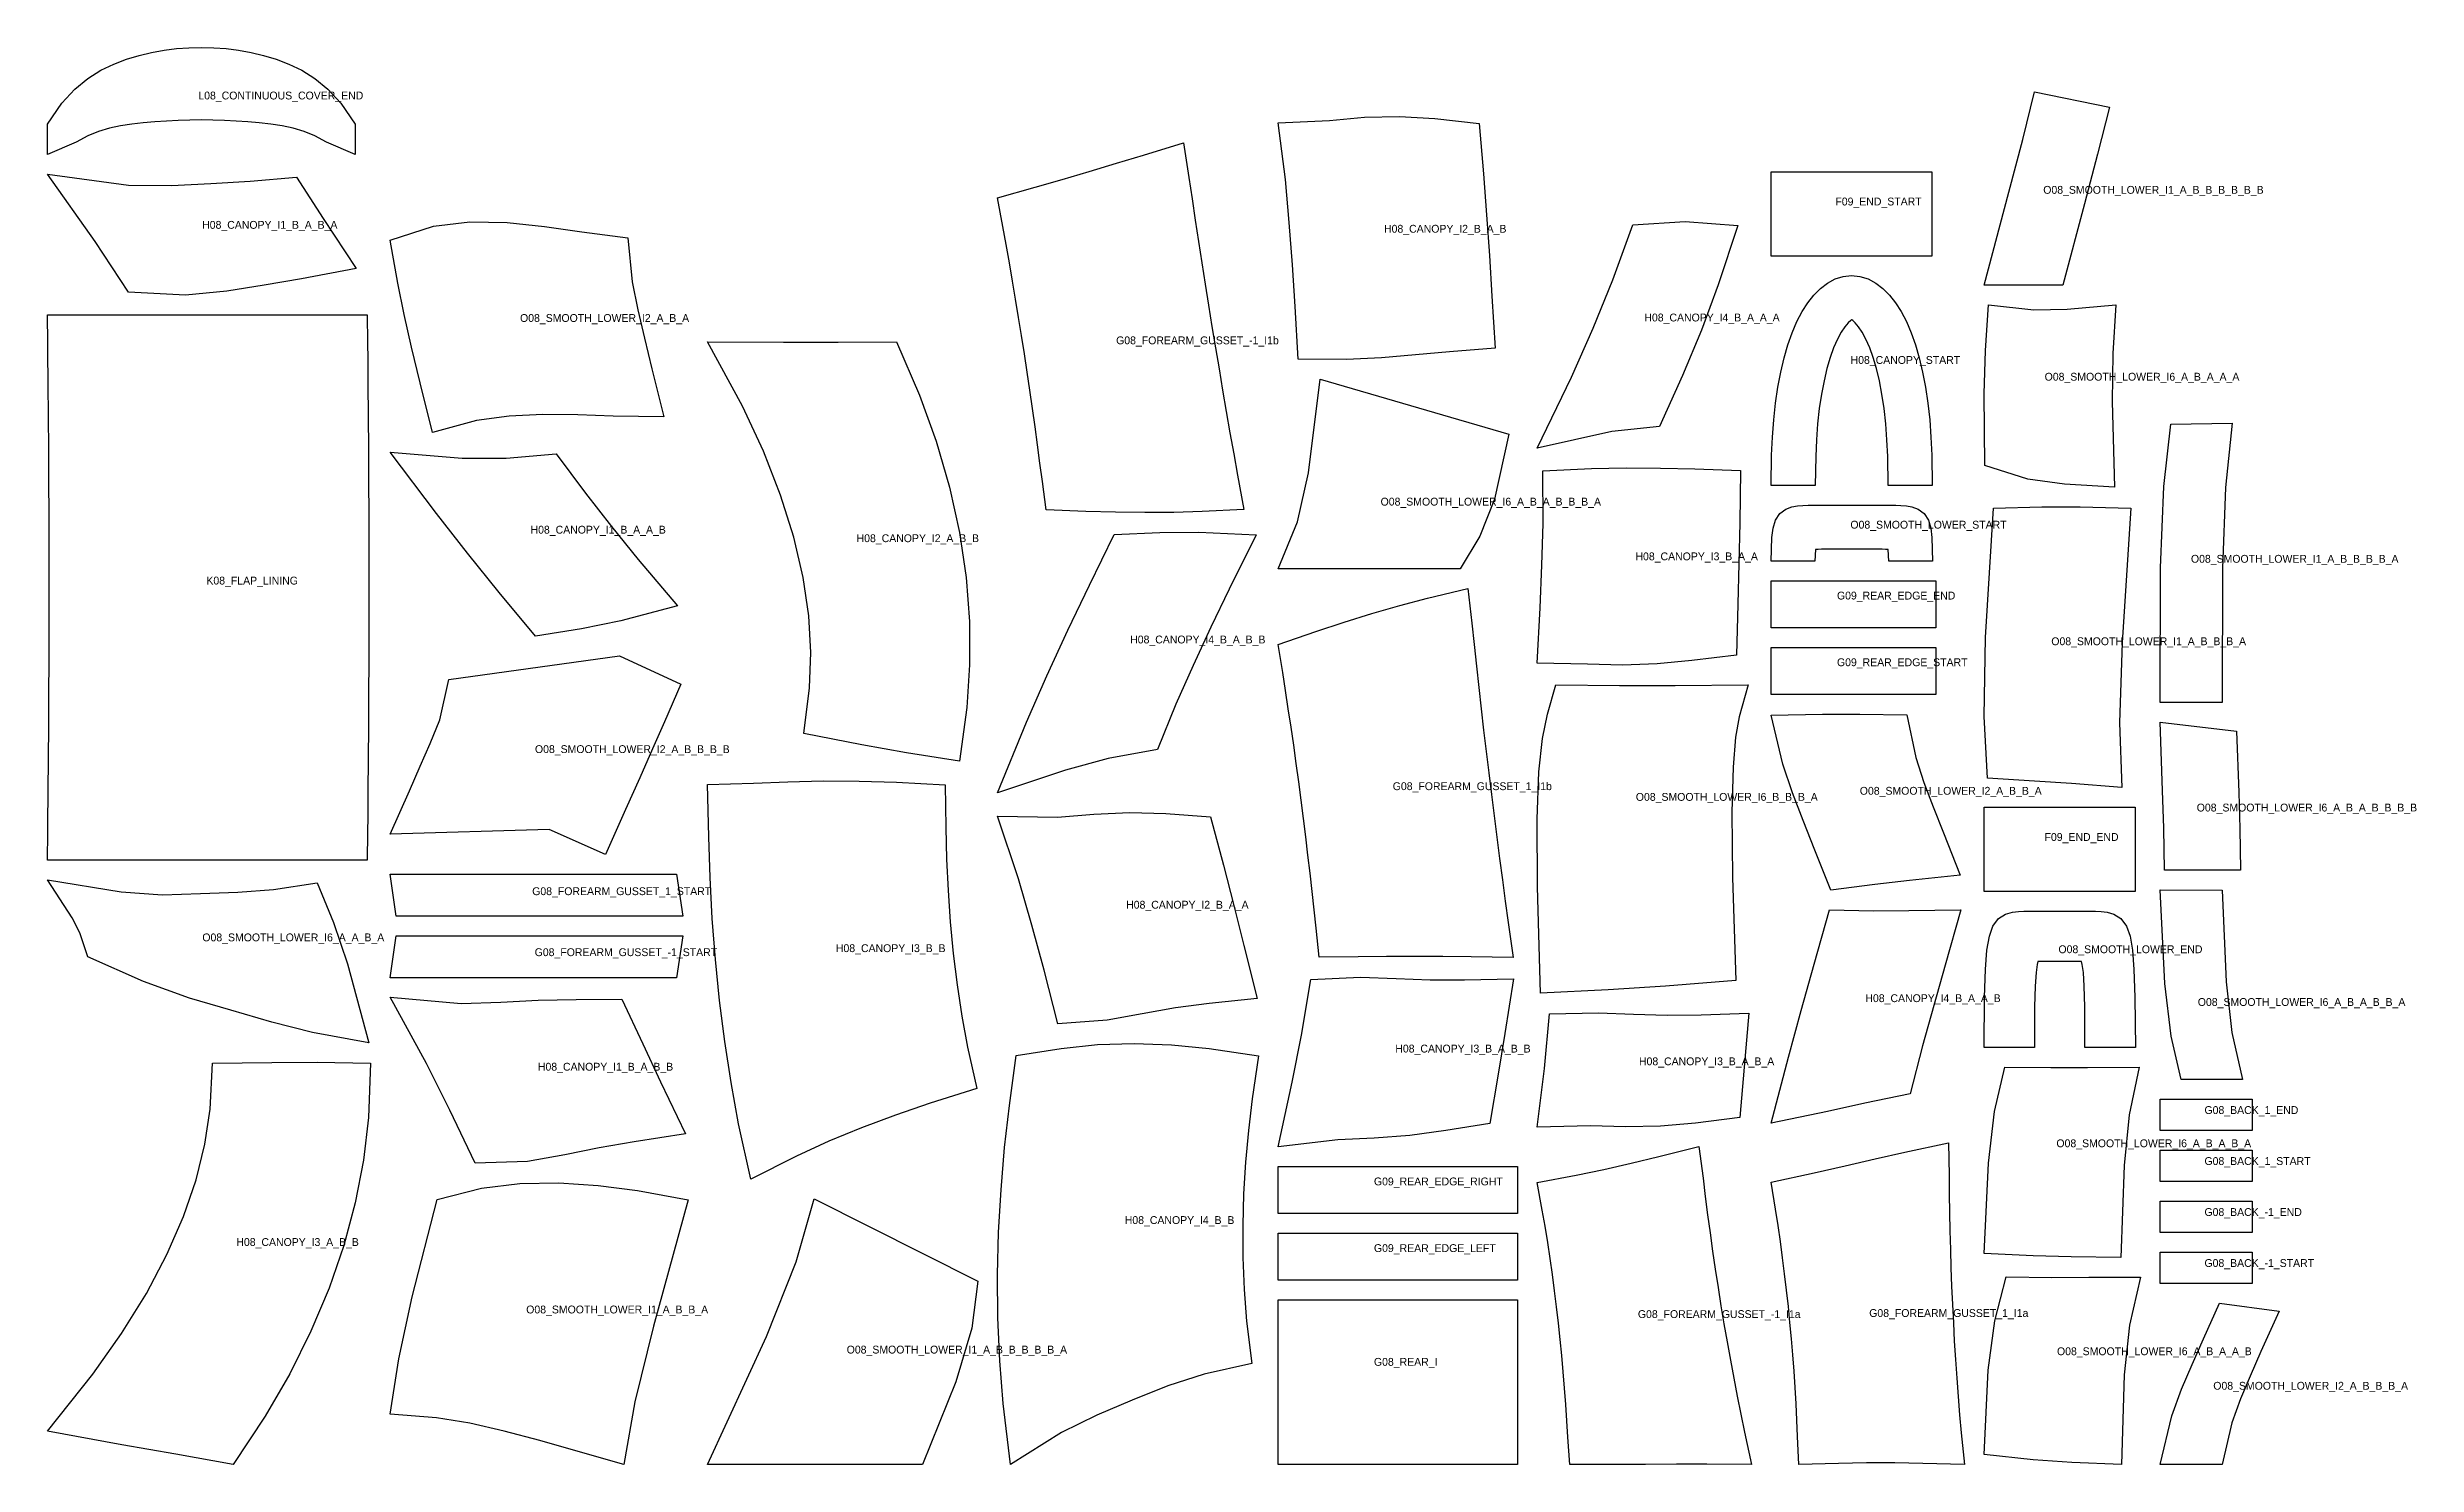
# Model space of a CAD drawing. Header units: millimetres. Extents: x 15 to 21550, y 15 to 1461.
# Drawn here: x 19134 to 21550, y 15 to 1460 of the extents above; entities that cross this region are included whole.
import ezdxf

# ---------------------------------------------------------------- set-up
doc = ezdxf.new("R2010")
doc.units = ezdxf.units.MM

msp = doc.modelspace()

# ---------------------------------------------------------------- texts
for s, p in [('L08_CONTINUOUS_COVER_END', (19287.6, 1407.3)), ('F09_END_START', (20957.1, 1299.2)), ('O08_SMOOTH_LOWER_I1_A_B_B_B_B_B_B', (21169.1, 1311.1)), ('H08_CANOPY_I1_B_A_B_A', (19291.5, 1275.4)), ('H08_CANOPY_I2_B_A_B', (20496.8, 1271.4)), ('O08_SMOOTH_LOWER_I2_A_B_A', (19615.7, 1180.4)), ('H08_CANOPY_I4_B_A_A_A', (20762.3, 1180.9)), ('G08_FOREARM_GUSSET_-1_I1b', (20223.6, 1157.6)), ('H08_CANOPY_START', (20972.6, 1137.6)), ('O08_SMOOTH_LOWER_I6_A_B_A_A_A', (21170.5, 1120.5)), ('O08_SMOOTH_LOWER_I6_A_B_A_B_B_B_A', (20493.3, 993.1)), ('H08_CANOPY_I1_B_A_A_B', (19626.4, 964.5)), ('O08_SMOOTH_LOWER_START', (20972.4, 969.6)), ('H08_CANOPY_I2_A_B_B', (19958.9, 955.8)), ('H08_CANOPY_I3_B_A_A', (20753.2, 937.3)), ('O08_SMOOTH_LOWER_I1_A_B_B_B_B_A', (21319.7, 934.8)), ('K08_FLAP_LINING', (19295.8, 912.6)), ('G09_REAR_EDGE_END', (20958.7, 897.3)), ('H08_CANOPY_I4_B_A_B_B', (20237.9, 852.5)), ('O08_SMOOTH_LOWER_I1_A_B_B_B_A', (21177.3, 850.7)), ('G09_REAR_EDGE_START', (20958.7, 829.3)), ('O08_SMOOTH_LOWER_I2_A_B_B_B_B', (19630.9, 740.7)), ('G08_FOREARM_GUSSET_1_I1b', (20505.7, 702.9)), ('O08_SMOOTH_LOWER_I2_A_B_B_A', (20982, 698.2)), ('O08_SMOOTH_LOWER_I6_B_B_B_A', (20753.6, 692)), ('O08_SMOOTH_LOWER_I6_A_B_A_B_B_B_B', (21325.6, 681.1)), ('F09_END_END', (21170.4, 651.1)), ('G08_FOREARM_GUSSET_1_START', (19628.1, 595.8)), ('H08_CANOPY_I2_B_A_A', (20233.8, 582)), ('O08_SMOOTH_LOWER_I6_A_A_B_A', (19291.7, 548.7)), ('G08_FOREARM_GUSSET_-1_START', (19630.6, 533.6)), ('H08_CANOPY_I3_B_B', (19937.8, 537.7)), ('O08_SMOOTH_LOWER_END', (21184.6, 536.6)), ('H08_CANOPY_I4_B_A_A_B', (20987.7, 486.7)), ('O08_SMOOTH_LOWER_I6_A_B_A_B_B_A', (21326.7, 482.8)), ('H08_CANOPY_I3_B_A_B_B', (20508.3, 435.3)), ('H08_CANOPY_I1_B_A_B_B', (19633.9, 416.8)), ('H08_CANOPY_I3_B_A_B_A', (20756.8, 422.3)), ('G08_BACK_1_END', (21333.5, 372.6)), ('O08_SMOOTH_LOWER_I6_A_B_A_B_A', (21182.5, 338.7)), ('G08_BACK_1_START', (21333.5, 320.6)), ('G09_REAR_EDGE_RIGHT', (20486.5, 299.8)), ('H08_CANOPY_I4_B_B', (20232.4, 260.4)), ('G08_BACK_-1_END', (21333.5, 268.6)), ('H08_CANOPY_I3_A_B_B', (19326.4, 238)), ('G09_REAR_EDGE_LEFT', (20486.5, 231.8)), ('G08_BACK_-1_START', (21333.5, 216.6)), ('O08_SMOOTH_LOWER_I1_A_B_B_A', (19622, 169.2)), ('G08_FOREARM_GUSSET_-1_I1a', (20755.7, 164.5)), ('G08_FOREARM_GUSSET_1_I1a', (20991.6, 165.6)), ('O08_SMOOTH_LOWER_I1_A_B_B_B_B_B_A', (19948.8, 128.3)), ('G08_REAR_I', (20486.5, 115.8)), ('O08_SMOOTH_LOWER_I6_A_B_A_A_B', (21183.1, 126.6)), ('O08_SMOOTH_LOWER_I2_A_B_B_B_A', (21342.5, 91.4))]:
    msp.add_text(s, height=8).set_placement(p)

# ---------------------------------------------------------------- linework, layer by layer
for points in [[(19133.7, 1382.1), (19148.3, 1403.5), (19161.6, 1417.9), (19174.9, 1428.8), (19188.2, 1437.1), (19201.3, 1443.4), (19214.3, 1448.4), (19227.1, 1452.2), (19239.9, 1455.2), (19252.6, 1457.5), (19265.3, 1459.1), (19278, 1460.1), (19290.7, 1460.4), (19303.4, 1460.1), (19316, 1459.1), (19328.7, 1457.5), (19341.4, 1455.2), (19354.2, 1452.2), (19367, 1448.4), (19380, 1443.4), (19393.1, 1437.1), (19406.4, 1428.8), (19419.8, 1417.9), (19433, 1403.5), (19447.7, 1382.1), (19447.7, 1351.2), (19418.3, 1363.7), (19406.3, 1370.3), (19395.5, 1374.7), (19384.4, 1377.9), (19373.1, 1380.3), (19361.5, 1382.1), (19349.8, 1383.5), (19338, 1384.5), (19326.2, 1385.3), (19314.4, 1385.9), (19302.5, 1386.3), (19290.7, 1386.4), (19278.8, 1386.3), (19267, 1385.9), (19255.1, 1385.3), (19243.3, 1384.5), (19231.5, 1383.5), (19219.8, 1382.1), (19208.2, 1380.3), (19196.9, 1377.9), (19185.9, 1374.7), (19175, 1370.3), (19163, 1363.7), (19133.7, 1351.2), (19133.7, 1382.1)], [(21108.8, 1217.9), (21134.1, 1312.6), (21148.1, 1366.4), (21160.3, 1415.1), (21236.5, 1399.4), (21224.5, 1351.5), (21211.3, 1301), (21189.2, 1217.9), (21108.8, 1217.9)], [(20388.9, 1383.3), (20441.3, 1385.9), (20476.8, 1389.1), (20512.6, 1390), (20548.5, 1387.8), (20593.8, 1382.8), (20598.3, 1331.3), (20601.4, 1289.7), (20604.2, 1248.2), (20606.7, 1206.8), (20610.2, 1153.8), (20563.7, 1149.8), (20529, 1146.7), (20494.1, 1143.9), (20458.6, 1142.1), (20409.2, 1142.4), (20406.1, 1196), (20403.3, 1238.7), (20400.1, 1281.9), (20396.2, 1325.7), (20388.9, 1383.3)], [(20152.2, 988.9), (20148.4, 1017.6), (20145.9, 1036.2), (20143.5, 1054.9), (20140.9, 1073.5), (20138.3, 1092.1), (20135.6, 1110.7), (20132.8, 1129.3), (20130, 1147.9), (20127.1, 1166.5), (20124.1, 1185), (20121.1, 1203.6), (20118, 1222.1), (20114.8, 1240.6), (20111.5, 1259.2), (20108.2, 1277.6), (20102.7, 1306.9), (20141, 1317.7), (20168.6, 1325.7), (20196.2, 1333.9), (20223.8, 1342.2), (20251.4, 1350.6), (20292.3, 1363.1), (20297.7, 1327.6), (20301, 1305.9), (20304.2, 1284.1), (20307.6, 1262.4), (20310.9, 1240.7), (20314.3, 1219), (20317.8, 1197.4), (20321.3, 1175.7), (20324.9, 1154), (20328.5, 1132.4), (20332.2, 1110.7), (20335.9, 1089.1), (20339.7, 1067.4), (20343.5, 1045.8), (20347.4, 1024.2), (20353.9, 989.2), (20311.4, 987.1), (20282.3, 986.1), (20252.8, 985.9), (20223, 986.3), (20192.8, 987.2), (20152.2, 988.9)], [(19133.7, 1331.2), (19216.5, 1320), (19260.1, 1319.6), (19300.2, 1321.6), (19340.3, 1323.9), (19387.7, 1328.2), (19415, 1285.9), (19448.6, 1235), (19392.7, 1224.2), (19354.7, 1217.8), (19316.7, 1211.6), (19274.4, 1207.6), (19216.4, 1210.7), (19182.4, 1262.4), (19133.7, 1331.2)], [(20891.5, 1333.6), (21055.5, 1333.6), (21055.5, 1247.6), (20891.5, 1247.6), (20891.5, 1333.6)], [(19483.2, 1263.7), (19527.5, 1278), (19564.5, 1282.6), (19602.5, 1281.9), (19640.8, 1277.8), (19678.8, 1272.4), (19725.6, 1266.1), (19730.1, 1221.4), (19735.7, 1192.7), (19742.5, 1163.7), (19750.2, 1132.4), (19762.4, 1083.5), (19710.7, 1084.3), (19674.5, 1085.5), (19639, 1086), (19604.5, 1084.4), (19571.2, 1079.7), (19526.5, 1067.5), (19513.9, 1118.4), (19505.1, 1154.6), (19497.5, 1188), (19491.1, 1219.8), (19483.2, 1263.7)], [(20750.5, 1279.5), (20803.8, 1282.7), (20857.5, 1278.9), (20837.5, 1218.1), (20820.4, 1171.9), (20801.3, 1125.8), (20777.8, 1073.8), (20729, 1068.5), (20652.9, 1051.7), (20687.9, 1124.2), (20710.1, 1173.9), (20730.1, 1223.2), (20750.5, 1279.5)], [(20891.5, 1013.5), (20892, 1044.4), (20892.8, 1062.8), (20894.2, 1080.6), (20896, 1097.7), (20898.4, 1113.9), (20901.4, 1129.3), (20904.8, 1143.7), (20908.7, 1157.1), (20913, 1169.4), (20917.9, 1180.7), (20923.2, 1190.9), (20928.9, 1199.9), (20935.2, 1207.8), (20941.9, 1214.6), (20949.2, 1220), (20956.9, 1224.2), (20965.2, 1226.7), (20973.7, 1227.6), (20982.2, 1226.7), (20990.5, 1224.2), (20998.3, 1220), (21005.6, 1214.6), (21012.3, 1207.8), (21018.5, 1199.9), (21024.3, 1190.9), (21029.6, 1180.7), (21034.4, 1169.4), (21038.8, 1157.1), (21042.7, 1143.7), (21046.1, 1129.3), (21049, 1113.9), (21051.4, 1097.7), (21053.3, 1080.6), (21054.6, 1062.8), (21055.5, 1044.4), (21055.9, 1013.5), (21010.9, 1013.5), (21010.5, 1043.1), (21009.7, 1060.2), (21008.5, 1076.6), (21006.7, 1092.1), (21004.6, 1106.8), (21002, 1120.4), (20999, 1132.9), (20995.7, 1144.1), (20992.1, 1154.1), (20988.3, 1162.7), (20984.5, 1169.9), (20980.8, 1175.5), (20977.4, 1179.5), (20974.8, 1181.8), (20973.8, 1182.4), (20973.7, 1182.4), (20973.6, 1182.4), (20972.7, 1181.8), (20970, 1179.5), (20966.6, 1175.5), (20962.9, 1169.9), (20959.1, 1162.7), (20955.3, 1154.1), (20951.8, 1144.1), (20948.5, 1132.9), (20945.5, 1120.4), (20942.9, 1106.8), (20940.7, 1092.1), (20939, 1076.6), (20937.7, 1060.2), (20937, 1043.1), (20936.6, 1013.5), (20891.5, 1013.5)], [(19133.7, 1187.6), (19171, 1187.6), (19196.2, 1187.6), (19221.3, 1187.6), (19246.5, 1187.6), (19271.7, 1187.6), (19296.8, 1187.6), (19322, 1187.6), (19347.2, 1187.6), (19372.4, 1187.6), (19397.5, 1187.6), (19422.7, 1187.6), (19459.7, 1187.6), (19460.1, 1159.1), (19460.3, 1142.4), (19460.5, 1125.8), (19460.6, 1109.1), (19460.8, 1092.5), (19460.9, 1075.8), (19461, 1059.2), (19461.2, 1042.5), (19461.3, 1025.9), (19461.3, 1009.3), (19461.4, 992.6), (19461.5, 976), (19461.5, 959.3), (19461.6, 942.7), (19461.6, 926.1), (19461.6, 909.4), (19461.6, 892.8), (19461.6, 876.2), (19461.5, 859.5), (19461.5, 842.9), (19461.4, 826.3), (19461.3, 809.6), (19461.3, 793), (19461.2, 776.3), (19461, 759.7), (19460.9, 743.1), (19460.8, 726.4), (19460.6, 709.8), (19460.5, 693.1), (19460.3, 676.5), (19460.1, 659.8), (19459.7, 631.3), (19422.7, 631.3), (19397.5, 631.3), (19372.4, 631.3), (19347.2, 631.3), (19322, 631.3), (19296.8, 631.3), (19271.7, 631.3), (19246.5, 631.3), (19221.3, 631.3), (19196.2, 631.3), (19171, 631.3), (19133.7, 631.3), (19134, 660.1), (19134.2, 676.7), (19134.4, 693.4), (19134.6, 710), (19134.7, 726.6), (19134.9, 743.2), (19135, 759.9), (19135.1, 776.5), (19135.2, 793.1), (19135.3, 809.7), (19135.4, 826.4), (19135.4, 843), (19135.5, 859.6), (19135.5, 876.2), (19135.5, 892.8), (19135.5, 909.4), (19135.5, 926), (19135.5, 942.7), (19135.5, 959.3), (19135.4, 975.9), (19135.4, 992.5), (19135.3, 1009.1), (19135.2, 1025.8), (19135.1, 1042.4), (19135, 1059), (19134.9, 1075.6), (19134.7, 1092.3), (19134.6, 1108.9), (19134.4, 1125.5), (19134.2, 1142.2), (19134, 1158.8), (19133.7, 1187.6)], [(21113.1, 1197.9), (21159.5, 1192.7), (21193.5, 1193.5), (21243.2, 1197.7), (21240.1, 1148.1), (21239.5, 1099.2), (21241.7, 1011.9), (21190.8, 1015.1), (21153.5, 1020.2), (21109.5, 1034.1), (21108.8, 1107.1), (21110.3, 1151.2), (21113.1, 1197.9)], [(19807, 1160.1), (19884.4, 1159.9), (19940.1, 1159.7), (19999.5, 1160.1), (20022.9, 1105.8), (20039.9, 1058.7), (20053.5, 1011.9), (20063.7, 965.6), (20070.5, 919.9), (20074, 874.9), (20074.2, 830.6), (20071.2, 787), (20063.7, 732.3), (20009.9, 741), (19964.4, 749), (19905, 760.6), (19911, 807.3), (19912.3, 843.2), (19910.1, 880.7), (19904.4, 919.9), (19894.9, 960.9), (19881.4, 1003.8), (19864, 1048.5), (19842.5, 1094.6), (19807, 1160.1)], [(20388.9, 928.5), (20408.4, 976.5), (20419.8, 1026.6), (20431.8, 1122.1), (20624, 1066), (20609.3, 999.7), (20594.4, 961.8), (20574.4, 928.5), (20388.9, 928.5)], [(21288.2, 792.2), (21288.7, 929.5), (21292.2, 1012.6), (21299.3, 1076.2), (21361.9, 1077.3), (21355, 1011.5), (21351.9, 929.4), (21351.6, 792.2), (21288.2, 792.2)], [(19483.2, 1047.5), (19556.6, 1041.5), (19601.6, 1041.6), (19652.4, 1045.8), (19682.4, 1005.8), (19709, 971.7), (19736.1, 938.2), (19776.4, 890.8), (19718.4, 875.6), (19678.2, 867.4), (19631.3, 860), (19594.3, 904.4), (19562.1, 944.4), (19530.5, 985.1), (19483.2, 1047.5)], [(20658.9, 1028.6), (20708.3, 1030.9), (20743.6, 1031.7), (20778.7, 1031.4), (20813.7, 1030.5), (20860.3, 1028.7), (20859.7, 975.5), (20858.8, 934), (20857.6, 892.4), (20856.3, 840.5), (20810.8, 835), (20775.5, 831.6), (20740, 830.4), (20704.3, 831.2), (20652.9, 832.4), (20655.9, 888.9), (20657.7, 932.2), (20659, 974.8), (20658.9, 1028.6)], [(20891.5, 936.5), (20892.3, 960.6), (20893.5, 970.2), (20895.9, 978.3), (20900.3, 985), (20906.4, 989.6), (20912.6, 991.9), (20918.3, 992.9), (20923.8, 993.3), (20929.3, 993.4), (20934.9, 993.5), (20940.9, 993.5), (20947.1, 993.5), (20953.6, 993.5), (20960.3, 993.5), (20967.1, 993.5), (20973.9, 993.5), (20980.8, 993.5), (20987.6, 993.5), (20994.2, 993.5), (21000.7, 993.5), (21006.9, 993.5), (21012.9, 993.5), (21018.6, 993.4), (21024, 993.3), (21029.5, 992.9), (21035.2, 991.9), (21041.4, 989.6), (21047.5, 985), (21051.9, 978.3), (21054.3, 970.2), (21055.6, 960.6), (21056.3, 936.5), (21011.6, 936.5), (21010.9, 948.3), (21008.2, 948.4), (21004.9, 948.5), (21001.1, 948.5), (20997, 948.5), (20992.7, 948.5), (20988.1, 948.5), (20983.5, 948.5), (20978.7, 948.5), (20973.9, 948.5), (20969.1, 948.5), (20964.4, 948.5), (20959.7, 948.5), (20955.2, 948.5), (20950.8, 948.5), (20946.7, 948.5), (20943, 948.5), (20939.6, 948.4), (20936.9, 948.3), (20936.2, 936.5), (20891.5, 936.5)], [(21118.2, 990.5), (21167.7, 991.7), (21206.7, 991.9), (21258.5, 990.4), (21249.5, 853.4), (21247, 771.5), (21249.3, 705.5), (21197.9, 709.6), (21160.2, 712.1), (21112.1, 715), (21108.8, 778.1), (21110.3, 858.7), (21118.2, 990.5)], [(20221.7, 963.7), (20268.2, 965.5), (20308, 965.9), (20366.3, 963.1), (20339, 908), (20320.2, 869.2), (20302, 830), (20284.6, 790.6), (20265.7, 744.4), (20215.6, 735.3), (20172.1, 723.4), (20102.7, 700.1), (20132.2, 772.1), (20152.9, 819.4), (20174.4, 866), (20196.4, 911.9), (20221.7, 963.7)], [(20430.8, 532.4), (20427.5, 562), (20425.5, 580.7), (20423.5, 599.4), (20421.4, 618.1), (20419.2, 636.7), (20417, 655.4), (20414.6, 674.1), (20412.2, 692.7), (20409.8, 711.3), (20407.3, 730), (20404.7, 748.6), (20402, 767.2), (20399.2, 785.8), (20396.4, 804.4), (20393.6, 822.9), (20388.9, 851.5), (20427.4, 864.6), (20456, 874.1), (20484.5, 883), (20512.9, 891.3), (20541.1, 898.7), (20582.3, 908.5), (20586.2, 873.1), (20588.6, 851.3), (20591, 829.4), (20593.4, 807.6), (20595.9, 785.8), (20598.4, 764), (20601, 742.2), (20603.6, 720.4), (20606.3, 698.6), (20609, 676.8), (20611.8, 655), (20614.6, 633.2), (20617.5, 611.5), (20620.4, 589.7), (20623.4, 568), (20628.5, 532.3), (20585.7, 532.9), (20556.9, 533.1), (20528.1, 533.2), (20499.3, 533.1), (20470.5, 532.9), (20430.8, 532.4)], [(20891.5, 916.5), (21059.5, 916.5), (21059.5, 868.5), (20891.5, 868.5), (20891.5, 916.5)], [(20891.5, 848.5), (21059.5, 848.5), (21059.5, 800.5), (20891.5, 800.5), (20891.5, 848.5)], [(19543.1, 815.8), (19717.1, 840), (19779.5, 811), (19763.1, 772.4), (19750.9, 744.9), (19737.7, 715.4), (19723.4, 683.1), (19703, 637.2), (19645.4, 662.7), (19483.2, 658), (19502.8, 702.3), (19513.9, 727.2), (19524.2, 750.5), (19533.8, 774.5), (19543.1, 815.8)], [(20672, 810.4), (20737.1, 809.5), (20793.8, 809.6), (20868, 810.4), (20859.1, 777.8), (20855.3, 756.9), (20852.7, 726.4), (20851.6, 680.5), (20852.3, 613.7), (20855.5, 508.9), (20783.9, 503.1), (20725.5, 499.3), (20656.4, 495.9), (20653.2, 604.1), (20652.9, 673.3), (20654.8, 721.7), (20658.5, 755.6), (20663.6, 780.4), (20672, 810.4)], [(20891.5, 779.5), (20944, 780.5), (20982.1, 780.5), (21030, 779.6), (21039, 736.3), (21047.3, 710.7), (21056.7, 685.9), (21067.2, 659.4), (21084.5, 616), (21032.8, 610.7), (20997.2, 606.6), (20952.4, 600.8), (20936.1, 641.8), (20924.1, 671.9), (20913.2, 700.3), (20903.4, 729.5), (20891.5, 779.5)], [(21292.6, 621.2), (21291.9, 664), (21290.8, 702.6), (21288.2, 772.2), (21366.3, 763), (21368.6, 700.6), (21369.6, 663.7), (21370.2, 621.2), (21292.6, 621.2)], [(19807, 708.6), (19853.8, 710.1), (19888.9, 711.4), (19924.7, 712.3), (19961.7, 712.2), (19999.7, 711.1), (20049.4, 708.4), (20049.8, 664.8), (20050.6, 632.6), (20052.2, 600.5), (20054.4, 568.4), (20057.5, 536.4), (20061.4, 504.4), (20066.1, 472.5), (20071.9, 440.9), (20081.4, 398.5), (20034, 383.7), (19998.5, 371.5), (19964, 358.6), (19930.6, 344.8), (19897.7, 329.5), (19850.9, 306), (19838.6, 362.7), (19830.9, 404.6), (19824.4, 446.5), (19819.1, 488.3), (19814.9, 530.1), (19811.7, 571.9), (19809.5, 613.7), (19808.2, 655.3), (19807, 708.6)], [(20102.7, 676.5), (20163.8, 675.4), (20200.8, 678.4), (20237.4, 680.1), (20274.4, 678.9), (20319.9, 675.5), (20333.2, 626.3), (20343.7, 585.3), (20353.8, 544.5), (20367.4, 490.5), (20318.5, 485.4), (20284.2, 480.8), (20250.1, 474.6), (20214.5, 468.2), (20164.3, 464.5), (20150.1, 519.2), (20137.6, 565.3), (20123.9, 612.4), (20102.7, 676.5)], [(21108.8, 685.5), (21262.8, 685.5), (21262.8, 599.5), (21108.8, 599.5), (21108.8, 685.5)], [(19133.7, 611.3), (19209, 599.2), (19251.2, 596.2), (19289.7, 597.5), (19327.9, 598.9), (19364.4, 601.7), (19408.7, 608.4), (19425.4, 567.9), (19439.6, 525.7), (19461.6, 445.3), (19403.9, 455.6), (19362.7, 466.2), (19320.9, 478.6), (19278.6, 490.7), (19231.6, 507.7), (19174.9, 532.8), (19166.6, 557.2), (19159, 572.8), (19133.7, 611.3)], [(19483.2, 617.2), (19513.8, 617.2), (19530.6, 617.2), (19547.3, 617.2), (19564.1, 617.2), (19580.8, 617.2), (19597.5, 617.2), (19614.3, 617.2), (19647.8, 617.2), (19664.5, 617.2), (19681.3, 617.2), (19698, 617.2), (19714.7, 617.2), (19731.5, 617.2), (19748.2, 617.2), (19775.3, 617.2), (19781.7, 574.4), (19751, 574.4), (19734.3, 574.4), (19717.5, 574.4), (19700.8, 574.4), (19684, 574.4), (19667.3, 574.4), (19650.6, 574.4), (19633.8, 574.4), (19617.1, 574.4), (19600.3, 574.4), (19583.6, 574.4), (19566.8, 574.4), (19550.1, 574.4), (19533.4, 574.4), (19516.6, 574.4), (19489.5, 574.4), (19483.2, 617.2)], [(20951.1, 580.8), (20996, 579.7), (21032.1, 580.2), (21085.1, 580.7), (21069.1, 524.4), (21057.5, 483.3), (21046.1, 442), (21033.3, 393.2), (20987.3, 383.8), (20949, 375.1), (20891.5, 363.3), (20909.2, 430.4), (20922.3, 478.2), (20935.5, 525.3), (20951.1, 580.8)], [(21309.6, 407.6), (21299.4, 452), (21293, 505.7), (21288.2, 601.2), (21351.4, 601), (21355.7, 507.3), (21361.5, 455.7), (21372.2, 407.6), (21309.6, 407.6)], [(21108.8, 440.5), (21109.2, 491.6), (21110.1, 519.9), (21111.7, 539.8), (21114.2, 553.8), (21117.8, 564.1), (21123.4, 571.9), (21130.6, 576.5), (21137.6, 578.4), (21143.7, 579.1), (21149.4, 579.4), (21155.1, 579.5), (21161, 579.5), (21167, 579.5), (21173.2, 579.5), (21179.5, 579.5), (21185.9, 579.5), (21192.2, 579.5), (21198.5, 579.5), (21204.7, 579.5), (21210.8, 579.5), (21216.6, 579.5), (21222.3, 579.4), (21228, 579.1), (21234.1, 578.4), (21241.1, 576.5), (21248.3, 571.9), (21253.9, 564.1), (21257.6, 553.8), (21260, 539.8), (21261.6, 519.9), (21262.5, 491.6), (21263, 440.5), (21211.6, 440.5), (21211.4, 481.9), (21210.8, 502.8), (21210, 516.8), (21208.9, 525.1), (21208.1, 528), (21206.4, 528.1), (21203.5, 528.2), (21200.3, 528.2), (21196.8, 528.2), (21193.2, 528.2), (21189.6, 528.2), (21185.9, 528.2), (21182.2, 528.2), (21178.5, 528.2), (21174.9, 528.2), (21171.5, 528.2), (21168.2, 528.2), (21165.3, 528.1), (21163.6, 528), (21162.8, 525.1), (21161.7, 516.8), (21160.9, 502.8), (21160.3, 481.9), (21160.1, 440.5), (21108.8, 440.5)], [(19489.5, 554.4), (19516.6, 554.4), (19533.4, 554.4), (19566.8, 554.4), (19583.6, 554.4), (19600.3, 554.4), (19617.1, 554.4), (19633.8, 554.4), (19650.6, 554.4), (19667.3, 554.4), (19684, 554.4), (19700.8, 554.4), (19717.5, 554.4), (19734.3, 554.4), (19751, 554.4), (19781.7, 554.4), (19775.3, 511.6), (19748.2, 511.6), (19731.5, 511.6), (19714.7, 511.6), (19698, 511.6), (19681.3, 511.6), (19664.5, 511.6), (19647.8, 511.6), (19614.3, 511.6), (19597.5, 511.6), (19580.8, 511.6), (19564.1, 511.6), (19547.3, 511.6), (19530.6, 511.6), (19513.8, 511.6), (19483.2, 511.6), (19489.5, 554.4)], [(20422.2, 509.7), (20472.9, 512.3), (20509.3, 510.8), (20544, 509.4), (20578.9, 509.5), (20628.8, 510.5), (20620.1, 454.8), (20613.2, 413.1), (20604.8, 362.8), (20559.7, 355.6), (20523.2, 350.5), (20486.9, 347.9), (20449.6, 346.1), (20388.9, 339), (20403.1, 405), (20412.7, 453.1), (20422.2, 509.7)], [(19483.2, 491.6), (19555.8, 485.4), (19596.1, 486.8), (19634.2, 488.8), (19672.8, 489.3), (19719.4, 489.8), (19741, 444.1), (19759.1, 405.4), (19784.3, 352.5), (19732, 344.2), (19696.5, 338.2), (19661.4, 330.9), (19623.4, 324.2), (19570, 322.4), (19544, 376.4), (19520.2, 424.1), (19483.2, 491.6)], [(20665.4, 474.7), (20715.5, 475.9), (20751.1, 474.4), (20785.6, 473.4), (20820.2, 473.8), (20868.8, 475.5), (20864.1, 420.4), (20859.7, 369), (20814.4, 363.4), (20778.6, 360.3), (20743, 359.6), (20707.2, 360.5), (20652.9, 359.3), (20660.3, 419.1), (20665.4, 474.7)], [(20121.7, 432.4), (20167.4, 439.4), (20204.7, 443.3), (20242.1, 444.5), (20280.1, 443), (20318.4, 439.3), (20368.9, 432), (20362.4, 387.9), (20358.5, 355.8), (20355.5, 323.5), (20353.6, 291.1), (20352.7, 258.7), (20352.9, 226.2), (20354.2, 193.7), (20356.7, 161.4), (20361.9, 118.2), (20313.3, 107.2), (20276.4, 95.2), (20239.9, 80.7), (20203.8, 65.3), (20168, 47.6), (20115.8, 15), (20108.5, 77.2), (20105, 121), (20103.1, 164.7), (20102.7, 208.4), (20103.7, 252), (20106.2, 295.3), (20109.9, 338.4), (20114.8, 381.2), (20121.7, 432.4)], [(19302, 424.4), (19362.5, 425.2), (19408.7, 425.3), (19463.2, 424.3), (19461, 369.1), (19455.9, 325.6), (19447.5, 282.1), (19435.9, 238.5), (19420.9, 194.9), (19402.5, 151.2), (19380.8, 107.6), (19355.6, 64.3), (19323, 15), (19264.6, 25.7), (19209.7, 35.2), (19133.7, 49.1), (19179.9, 107.2), (19209.4, 148.8), (19234.6, 189.6), (19255.6, 229.4), (19272.4, 268), (19285.3, 305.5), (19294.3, 341.9), (19299.7, 377.4), (19302, 424.4)], [(21129.9, 420.4), (21176.7, 419.9), (21214.1, 420), (21266.8, 420.5), (21256.8, 371.9), (21251.6, 320.1), (21248.2, 226.4), (21197.6, 226.8), (21158.9, 228), (21108.8, 230.3), (21113.2, 322.6), (21119.5, 375.3), (21129.9, 420.4)], [(21288.2, 387.6), (21317.7, 387.6), (21326.4, 387.6), (21335.2, 387.6), (21343.9, 387.6), (21352.7, 387.6), (21361.4, 387.6), (21382.2, 387.6), (21382.2, 355.6), (21361.4, 355.6), (21352.7, 355.6), (21335.2, 355.6), (21326.4, 355.6), (21317.7, 355.6), (21308.9, 355.6), (21288.2, 355.6), (21288.2, 387.6)], [(20686.3, 15.1), (20684.3, 43), (20683.3, 59.7), (20682.2, 76.4), (20681, 93), (20679.6, 109.6), (20678.1, 126.2), (20676.5, 142.7), (20674.7, 159.3), (20672.8, 175.8), (20670.8, 192.3), (20668.6, 208.8), (20666.2, 225.2), (20663.7, 241.7), (20661.1, 258.1), (20658.2, 274.4), (20652.9, 302.6), (20692.9, 310.2), (20720.9, 316.1), (20748.9, 322.5), (20776.9, 329.3), (20817.9, 339.3), (20822.1, 307.3), (20824.4, 288.6), (20826.8, 269.9), (20829.3, 251.3), (20831.9, 232.8), (20834.6, 214.2), (20837.5, 195.6), (20840.4, 177.1), (20843.5, 158.6), (20846.7, 140.1), (20850.1, 121.6), (20853.5, 103.2), (20857, 84.8), (20860.7, 66.3), (20864.4, 48), (20871.5, 15), (20825.9, 15.3), (20794.9, 15.3), (20763.4, 15.2), (20730.9, 15.2), (20686.3, 15.1)], [(20919.7, 15.1), (20918.5, 43.6), (20917.8, 60.3), (20917, 77), (20916.1, 93.6), (20915, 110.2), (20913.8, 126.8), (20912.4, 143.3), (20910.8, 159.9), (20909.2, 176.4), (20907.3, 193), (20905.3, 209.5), (20903.2, 226), (20901, 242.5), (20898.6, 259), (20896.1, 275.4), (20891.5, 303.1), (20935.3, 312.6), (20967, 319.8), (20997.7, 326.7), (21028, 333.5), (21072.4, 343.3), (21073, 309.7), (21073.2, 290.9), (21073.5, 272.1), (21073.9, 253.3), (21074.4, 234.5), (21074.9, 215.8), (21075.6, 197), (21076.5, 178.3), (21077.4, 159.5), (21078.4, 140.8), (21079.6, 122.1), (21080.9, 103.3), (21082.3, 84.6), (21083.8, 65.9), (21085.5, 47.3), (21088.8, 15), (21046.3, 16.3), (21017.7, 16.7), (20989, 16.7), (20960.3, 16.2), (20919.7, 15.1)], [(20388.9, 319), (20632.9, 319), (20632.9, 271), (20388.9, 271), (20388.9, 319)], [(21288.2, 335.6), (21317.7, 335.6), (21326.4, 335.6), (21335.2, 335.6), (21343.9, 335.6), (21352.7, 335.6), (21361.4, 335.6), (21382.2, 335.6), (21382.2, 303.6), (21361.4, 303.6), (21352.7, 303.6), (21335.2, 303.6), (21326.4, 303.6), (21317.7, 303.6), (21308.9, 303.6), (21288.2, 303.6), (21288.2, 335.6)], [(19531.1, 285.4), (19576.5, 297.1), (19615.4, 301.7), (19655.1, 302.4), (19695.5, 299.7), (19735.6, 294.4), (19787, 285), (19751.9, 156.1), (19732.8, 79), (19721.6, 15), (19672.5, 29.2), (19635.8, 39.6), (19599.6, 49.2), (19564.5, 57.2), (19530.5, 62.8), (19483.2, 66.5), (19492.1, 122.9), (19505.6, 186), (19531.1, 285.4)], [(19807, 15), (19867, 145.8), (19897.2, 221.8), (19915.8, 286), (20082.7, 202.1), (20076.3, 154.3), (20060.2, 99.5), (20026.1, 15), (19807, 15)], [(21288.2, 283.6), (21317.7, 283.6), (21326.4, 283.6), (21335.2, 283.6), (21343.9, 283.6), (21352.7, 283.6), (21361.4, 283.6), (21382.2, 283.6), (21382.2, 251.6), (21361.4, 251.6), (21352.7, 251.6), (21335.2, 251.6), (21326.4, 251.6), (21317.7, 251.6), (21308.9, 251.6), (21288.2, 251.6), (21288.2, 283.6)], [(20388.9, 251), (20632.9, 251), (20632.9, 203), (20388.9, 203), (20388.9, 251)], [(21288.2, 231.6), (21317.7, 231.6), (21326.4, 231.6), (21335.2, 231.6), (21343.9, 231.6), (21352.7, 231.6), (21361.4, 231.6), (21382.2, 231.6), (21382.2, 199.6), (21361.4, 199.6), (21352.7, 199.6), (21335.2, 199.6), (21326.4, 199.6), (21317.7, 199.6), (21308.9, 199.6), (21288.2, 199.6), (21288.2, 231.6)], [(21131.2, 206.4), (21177.9, 205.9), (21215.7, 206.2), (21268.2, 206.3), (21257.2, 157.2), (21251.7, 106.6), (21248.8, 15), (21198.1, 17.3), (21158.8, 20), (21108.8, 25.2), (21112.9, 111.4), (21119.7, 161.6), (21131.2, 206.4)], [(20388.9, 183), (20632.9, 183), (20632.9, 15), (20388.9, 15), (20388.9, 183)], [(21288.2, 15), (21300.2, 64.8), (21310.1, 91.9), (21320.9, 117.1), (21332.5, 143.3), (21348.8, 179.6), (21409.6, 171.6), (21391, 130.2), (21380, 105.3), (21370.1, 82), (21361.4, 57.6), (21351.5, 15), (21288.2, 15)]]:
    msp.add_lwpolyline(points, close=True)

msp.set_redraw_order([(e.dxf.handle, doc.entitydb.next_handle()) for e in msp.query("TEXT MTEXT ATTDEF DIMENSION ARC_DIMENSION")])  # texts and dimensions are drawn at this point

doc.saveas('drawing.dxf')
